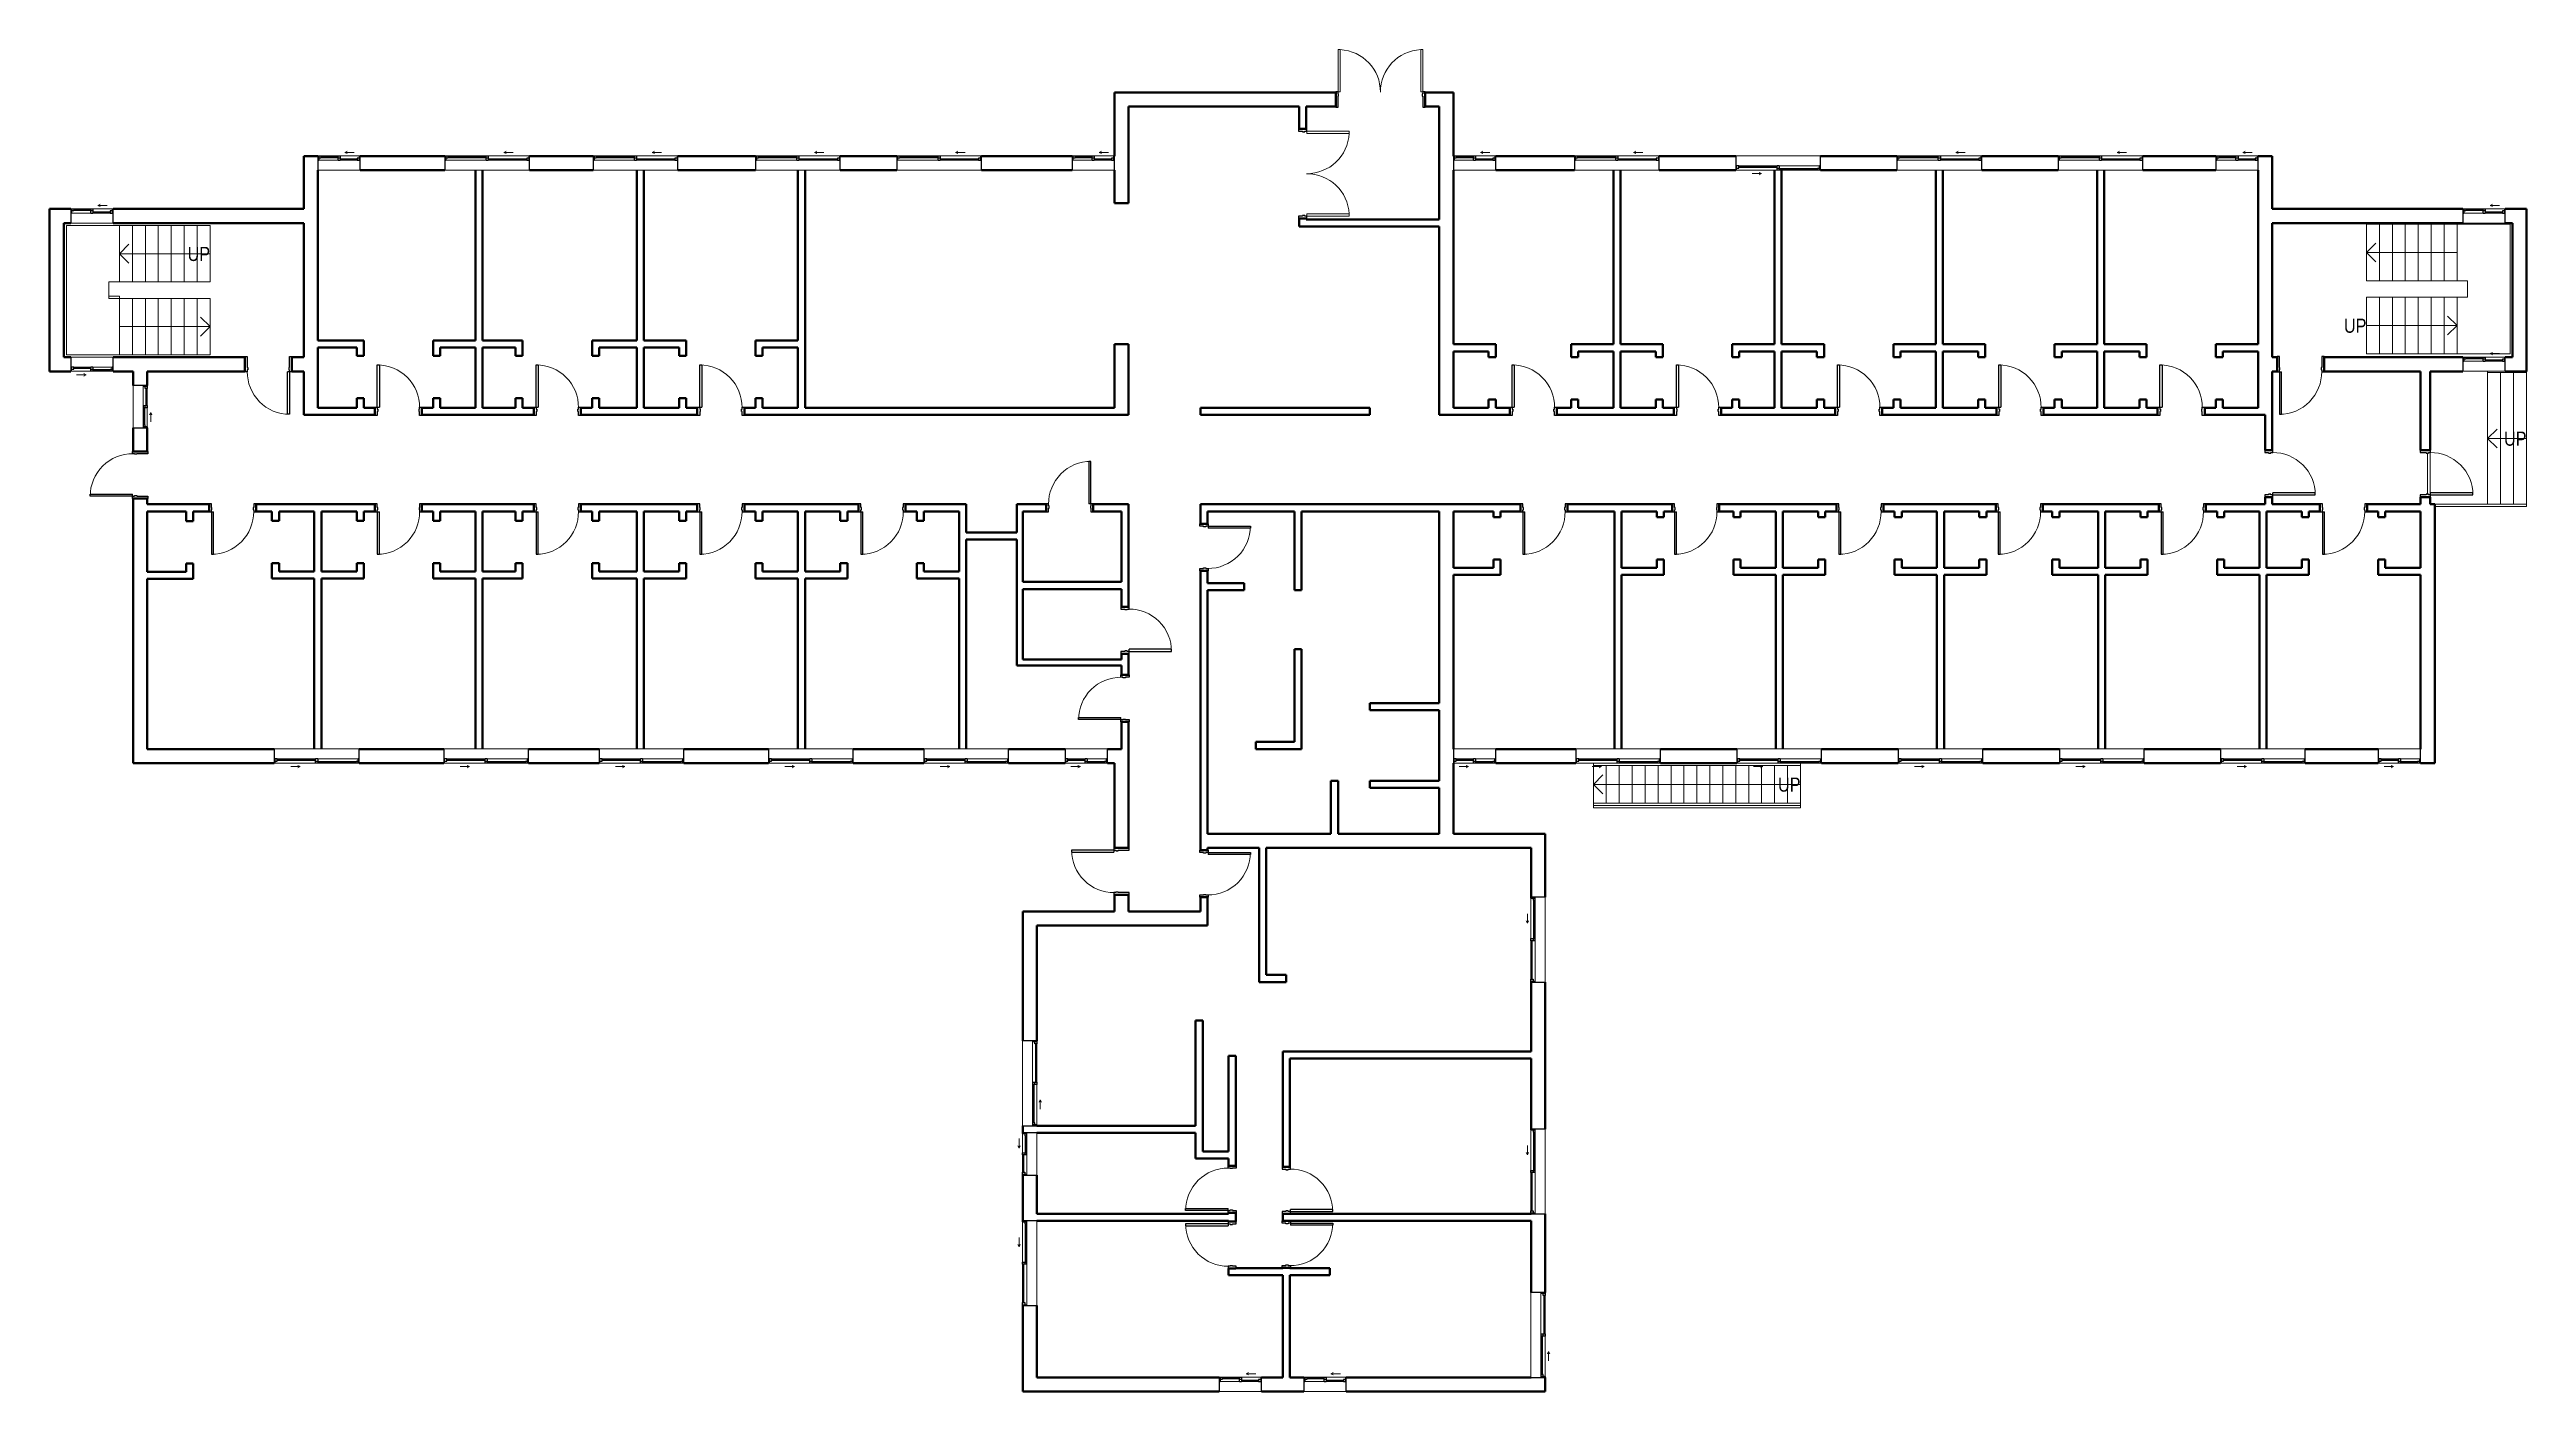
# Model space of a CAD drawing. Header units: inches. Extents: x -711 to 1394, y -1240 to -99.
import ezdxf

# ---------------------------------------------------------------- set-up
doc = ezdxf.new("R2010")
doc.units = ezdxf.units.IN
doc.header["$MEASUREMENT"] = 0
for name, color, linetype, lineweight in [('A-DOOR', 31, 'Continuous', 15), ('A-DOOR-FRAM', 31, 'Continuous', 25), ('A-FLOR-HRAL', 11, 'Continuous', 9), ('A-GLAZ', 151, 'Continuous', 15), ('A-WALL', 113, 'Continuous', 15), ('I-WALL', 2, 'Continuous', 15), ('S-STRS', 31, 'Continuous', 9), ('S-STRS-ANNO', 31, 'Continuous', 9), ('S-STRS-IDEN', 31, 'Continuous', 9)]:
    doc.layers.add(name, color=color, linetype=linetype, lineweight=lineweight)
doc.styles.add('Arial Narrow', font='ARIALN.TTF', dxfattribs={"height": 12})

msp = doc.modelspace()

# ---------------------------------------------------------------- texts
at = {"layer": 'S-STRS-IDEN', "char_height": 12, "width": 22.925, "attachment_point": 1, "line_spacing_factor": 0.974696, "style": 'Arial Narrow'}
for insert in [(-593.8, -267), (1238.8, -328), (1374.8, -424), (757.8, -718)]:
    msp.add_mtext('UP', dxfattribs=dict(at, insert=insert))

# ---------------------------------------------------------------- blocks, each defined once
blk = doc.blocks.new('Railing - Railing-5161019-LEVEL 1 Map Export')
at = {"layer": 'A-FLOR-HRAL'}
for p, q in [((600.9, -707.8), (600.9, -705.8)), ((776.9, -707.8), (600.9, -707.8)), ((776.9, -705.8), (776.9, -707.8))]:
    blk.add_line(p, q, dxfattribs=at)
blk = doc.blocks.new('Railing - Railing-5161023-LEVEL 1 Map Export')
at = {"layer": 'A-FLOR-HRAL'}
for p, q in [((600.9, -741.8), (600.9, -739.8)), ((776.9, -739.8), (600.9, -739.8)), ((776.9, -741.8), (600.9, -741.8)), ((776.9, -739.8), (776.9, -741.8))]:
    blk.add_line(p, q, dxfattribs=at)
blk = doc.blocks.new('Door-Single_CE_ - HM Door-2_ HM Frame-5162622-LEVEL 1 Map Export')
at = {"layer": 'A-DOOR'}
for p, q in [((18, 39.5), (16.25, 39.5)), ((16.25, 39.5), (16.25, 3.5)), ((18, 3.5), (18, 39.5)), ((16.25, 3.5), (18, 3.5))]:
    blk.add_line(p, q, dxfattribs=at)
at = {"layer": 'A-DOOR', "lineweight": 25}
for p, q in [((18, 39.5), (16.25, 39.5)), ((16.25, 39.5), (16.25, 3.5)), ((18, 3.5), (18, 39.5)), ((18, 3.5), (16.25, 3.5))]:
    blk.add_line(p, q, dxfattribs=at)
at = {"layer": 'A-DOOR', "lineweight": 9}
blk.add_arc((18, 3.5), 36, 90, 180.5, dxfattribs=at)
blk.add_arc((18, 3.5), 36, 90, 180.5, dxfattribs=at)
blk.add_arc((18, 3.5), 36, 90, 180.5, dxfattribs=at)
blk.add_arc((18, 3.5), 36, 90, 180.5, dxfattribs=at)
at = {"layer": 'A-DOOR-FRAM'}
for p, q in [((-18, 3.5), (-20, 3.5)), ((-20, 3.5), (-20, -3.5)), ((-18, 1.75), (-18, 3.5)), ((-17.5, 1.75), (-18, 1.75)), ((-17.5, -0.25), (-17.5, 1.75)), ((18, 1.75), (17.5, 1.75)), ((17.5, 1.75), (17.5, -0.25)), ((20, 3.5), (18, 3.5)), ((18, 3.5), (18, 1.75)), ((20, -3.5), (20, 3.5)), ((-20, -3.5), (-18, -3.5)), ((-18, -3.5), (-18, -0.25)), ((-18, -0.25), (-17.5, -0.25)), ((17.5, -0.25), (18, -0.25)), ((18, -0.25), (18, -3.5)), ((18, -3.5), (20, -3.5))]:
    blk.add_line(p, q, dxfattribs=at)
blk = doc.blocks.new('Door-Single_CE_ - HM Door-2_ HM Frame-5163379-LEVEL 1 Map Export')
at = {"layer": 'A-DOOR'}
for p, q in [((16.25, -39.5), (16.25, -3.5)), ((16.25, -3.5), (18, -3.5)), ((18, -3.5), (18, -39.5)), ((18, -39.5), (16.25, -39.5))]:
    blk.add_line(p, q, dxfattribs=at)
at = {"layer": 'A-DOOR', "lineweight": 25}
for p, q in [((16.25, -39.5), (16.25, -3.5)), ((18, -3.5), (16.25, -3.5)), ((18, -3.5), (18, -39.5)), ((18, -39.5), (16.25, -39.5))]:
    blk.add_line(p, q, dxfattribs=at)
at = {"layer": 'A-DOOR', "lineweight": 9}
blk.add_arc((18, -3.5), 36, 179.5, 270, dxfattribs=at)
blk.add_arc((18, -3.5), 36, 179.5, 270, dxfattribs=at)
blk.add_arc((18, -3.5), 36, 179.5, 270, dxfattribs=at)
blk.add_arc((18, -3.5), 36, 179.5, 270, dxfattribs=at)
at = {"layer": 'A-DOOR-FRAM'}
for p, q in [((-20, 3.5), (-18, 3.5)), ((-20, -3.5), (-20, 3.5)), ((-18, 3.5), (-18, 0.25)), ((-18, 0.25), (-17.5, 0.25)), ((-17.5, 0.25), (-17.5, -1.75)), ((17.5, 0.25), (18, 0.25)), ((17.5, -1.75), (17.5, 0.25)), ((18, 3.5), (20, 3.5)), ((18, 0.25), (18, 3.5)), ((20, 3.5), (20, -3.5)), ((-18, -3.5), (-20, -3.5)), ((-18, -1.75), (-18, -3.5)), ((-17.5, -1.75), (-18, -1.75)), ((18, -1.75), (17.5, -1.75)), ((18, -3.5), (18, -1.75)), ((20, -3.5), (18, -3.5))]:
    blk.add_line(p, q, dxfattribs=at)
blk = doc.blocks.new('Door-Double_CE_ - WD Door-2_ HM Frame-5164007-LEVEL 1 Map Export')
at = {"layer": 'A-DOOR'}
for p, q in [((-34.25, 39.5), (-36, 39.5)), ((-36, 39.5), (-36, 3.5)), ((-34.25, 3.5), (-34.25, 39.5)), ((36, 39.5), (34.25, 39.5)), ((34.25, 39.5), (34.25, 3.5)), ((36, 3.5), (36, 39.5)), ((-36, 3.5), (-34.25, 3.5)), ((34.25, 3.5), (36, 3.5))]:
    blk.add_line(p, q, dxfattribs=at)
at = {"layer": 'A-DOOR', "lineweight": 9}
for centre, start, end in [((-36, 3.5), 359.5, 87.20317), ((36, 3.5), 92.78611, 180.5)]:
    blk.add_arc(centre, 36, start, end, dxfattribs=at)
at = {"layer": 'A-DOOR-FRAM'}
for p, q in [((-36, 3.5), (-38, 3.5)), ((-38, 3.5), (-38, -3.5)), ((-36, 1.75), (-36, 3.5)), ((-35.5, 1.75), (-36, 1.75)), ((-35.5, -0.25), (-35.5, 1.75)), ((36, 1.75), (35.5, 1.75)), ((35.5, 1.75), (35.5, -0.25)), ((38, 3.5), (36, 3.5)), ((36, 3.5), (36, 1.75)), ((38, -3.5), (38, 3.5)), ((-38, -3.5), (-36, -3.5)), ((-36, -3.5), (-36, -0.25)), ((-36, -0.25), (-35.5, -0.25)), ((35.5, -0.25), (36, -0.25)), ((36, -0.25), (36, -3.5)), ((36, -3.5), (38, -3.5))]:
    blk.add_line(p, q, dxfattribs=at)
blk = doc.blocks.new('Door-Double_CE_ - WD Door-2_ HM Frame-5164052-LEVEL 1 Map Export')
at = {"layer": 'A-DOOR'}
for p, q in [((-34.25, 42.5), (-36, 42.5)), ((-36, 42.5), (-36, 6.5)), ((-34.25, 6.5), (-34.25, 42.5)), ((36, 42.5), (34.25, 42.5)), ((34.25, 42.5), (34.25, 6.5)), ((36, 6.5), (36, 42.5)), ((-36, 6.5), (-34.25, 6.5)), ((34.25, 6.5), (36, 6.5))]:
    blk.add_line(p, q, dxfattribs=at)
at = {"layer": 'A-DOOR', "lineweight": 9}
for centre, start, end in [((-36, 6.5), 359.5, 87.20317), ((36, 6.5), 92.78611, 180.5)]:
    blk.add_arc(centre, 36, start, end, dxfattribs=at)
at = {"layer": 'A-DOOR-FRAM'}
for p, q in [((-36, 6.5), (-38, 6.5)), ((-38, 6.5), (-38, -6.5)), ((-36, 4.75), (-36, 6.5)), ((-35.5, 4.75), (-36, 4.75)), ((-36, -6.5), (-36, 2.75)), ((-36, 2.75), (-35.5, 2.75)), ((-35.5, 2.75), (-35.5, 4.75)), ((36, 4.75), (35.5, 4.75)), ((35.5, 4.75), (35.5, 2.75)), ((35.5, 2.75), (36, 2.75)), ((38, 6.5), (36, 6.5)), ((36, 6.5), (36, 4.75)), ((36, 2.75), (36, -6.5)), ((38, -6.5), (38, 6.5)), ((-38, -6.5), (-36, -6.5)), ((36, -6.5), (38, -6.5))]:
    blk.add_line(p, q, dxfattribs=at)
blk = doc.blocks.new('Door-Single_CE_ - HM Door-2_ HM Frame-5164208-LEVEL 1 Map Export')
at = {"layer": 'A-DOOR'}
for p, q in [((16.25, -42.5), (16.25, -6.5)), ((16.25, -6.5), (18, -6.5)), ((18, -6.5), (18, -42.5)), ((18, -42.5), (16.25, -42.5))]:
    blk.add_line(p, q, dxfattribs=at)
at = {"layer": 'A-DOOR', "lineweight": 25}
for p, q in [((16.25, -42.5), (16.25, -6.5)), ((18, -6.5), (16.25, -6.5)), ((18, -6.5), (18, -42.5)), ((18, -42.5), (16.25, -42.5))]:
    blk.add_line(p, q, dxfattribs=at)
at = {"layer": 'A-DOOR', "lineweight": 9}
blk.add_arc((18, -6.5), 36, 179.5, 270, dxfattribs=at)
blk.add_arc((18, -6.5), 36, 179.5, 270, dxfattribs=at)
blk.add_arc((18, -6.5), 36, 179.5, 270, dxfattribs=at)
blk.add_arc((18, -6.5), 36, 179.5, 270, dxfattribs=at)
at = {"layer": 'A-DOOR-FRAM'}
for p, q in [((-20, 6.5), (-18, 6.5)), ((-20, -6.5), (-20, 6.5)), ((-18, 6.5), (-18, -2.75)), ((18, 6.5), (20, 6.5)), ((18, -2.75), (18, 6.5)), ((20, 6.5), (20, -6.5)), ((-18, -6.5), (-20, -6.5)), ((-18, -2.75), (-17.5, -2.75)), ((-18, -4.75), (-18, -6.5)), ((-17.5, -4.75), (-18, -4.75)), ((-17.5, -2.75), (-17.5, -4.75)), ((17.5, -2.75), (18, -2.75)), ((17.5, -4.75), (17.5, -2.75)), ((18, -4.75), (17.5, -4.75)), ((18, -6.5), (18, -4.75)), ((20, -6.5), (18, -6.5))]:
    blk.add_line(p, q, dxfattribs=at)
blk = doc.blocks.new('Door-Single_CE_ - HM Door-2_ HM Frame-5164562-LEVEL 1 Map Export')
at = {"layer": 'A-DOOR'}
for p, q in [((18, 42.5), (16.25, 42.5)), ((16.25, 42.5), (16.25, 6.5)), ((18, 6.5), (18, 42.5)), ((16.25, 6.5), (18, 6.5))]:
    blk.add_line(p, q, dxfattribs=at)
at = {"layer": 'A-DOOR', "lineweight": 25}
for p, q in [((18, 42.5), (16.25, 42.5)), ((16.25, 42.5), (16.25, 6.5)), ((18, 6.5), (18, 42.5)), ((18, 6.5), (16.25, 6.5))]:
    blk.add_line(p, q, dxfattribs=at)
at = {"layer": 'A-DOOR', "lineweight": 9}
blk.add_arc((18, 6.5), 36, 90, 180.5, dxfattribs=at)
blk.add_arc((18, 6.5), 36, 90, 180.5, dxfattribs=at)
blk.add_arc((18, 6.5), 36, 90, 180.5, dxfattribs=at)
blk.add_arc((18, 6.5), 36, 90, 180.5, dxfattribs=at)
at = {"layer": 'A-DOOR-FRAM'}
for p, q in [((-18, 6.5), (-20, 6.5)), ((-20, 6.5), (-20, -6.5)), ((-18, 4.75), (-18, 6.5)), ((-17.5, 4.75), (-18, 4.75)), ((-18, -6.5), (-18, 2.75)), ((-18, 2.75), (-17.5, 2.75)), ((-17.5, 2.75), (-17.5, 4.75)), ((18, 4.75), (17.5, 4.75)), ((17.5, 4.75), (17.5, 2.75)), ((17.5, 2.75), (18, 2.75)), ((20, 6.5), (18, 6.5)), ((18, 6.5), (18, 4.75)), ((18, 2.75), (18, -6.5)), ((20, -6.5), (20, 6.5)), ((-20, -6.5), (-18, -6.5)), ((18, -6.5), (20, -6.5))]:
    blk.add_line(p, q, dxfattribs=at)
blk = doc.blocks.new('Door-Single_CE_ - HM Door-2_ HM Frame-5164639-LEVEL 1 Map Export')
at = {"layer": 'A-DOOR', "lineweight": 25}
for p, q in [((18, 40.5), (16.25, 40.5)), ((16.25, 40.5), (16.25, 4.5)), ((18, 4.5), (18, 40.5)), ((18, 4.5), (16.25, 4.5))]:
    blk.add_line(p, q, dxfattribs=at)
at = {"layer": 'A-DOOR', "lineweight": 9}
blk.add_arc((18, 4.5), 36, 90, 180.5, dxfattribs=at)
blk.add_arc((18, 4.5), 36, 90, 180.5, dxfattribs=at)
at = {"layer": 'A-DOOR-FRAM'}
for p, q in [((-18, 4.5), (-20, 4.5)), ((-20, 4.5), (-20, -4.5)), ((-18, 2.75), (-18, 4.5)), ((-17.5, 2.75), (-18, 2.75)), ((-18, -4.5), (-18, 0.75)), ((-18, 0.75), (-17.5, 0.75)), ((-17.5, 0.75), (-17.5, 2.75)), ((18, 2.75), (17.5, 2.75)), ((17.5, 2.75), (17.5, 0.75)), ((17.5, 0.75), (18, 0.75)), ((20, 4.5), (18, 4.5)), ((18, 4.5), (18, 2.75)), ((18, 0.75), (18, -4.5)), ((20, -4.5), (20, 4.5)), ((-20, -4.5), (-18, -4.5)), ((18, -4.5), (20, -4.5))]:
    blk.add_line(p, q, dxfattribs=at)
blk = doc.blocks.new('Window-Sliding-Double - 72_ x 60_-5200978-LEVEL 1 Map Export')
at = {"layer": 'A-GLAZ', "lineweight": 25}
for p, q in [((-36, 5.85), (-36, -6.15)), ((-36, 5.85), (-33.5, 5.85)), ((-36, 2.35), (-35.25, 2.35)), ((-35.25, 5.85), (-35.25, 2.35)), ((-33.5, 4.1), (-35.25, 4.1)), ((-33.5, 5.85), (-33.5, 4.1)), ((-0.875, 2.35), (-0.875, 5.85)), ((-0.875, 5.85), (0.875, 5.85)), ((0.875, 4.1), (-0.875, 4.1)), ((-0.875, 2.35), (0.875, 2.35)), ((0.875, 5.85), (0.875, 2.35)), ((33.5, 4.1), (33.5, 2.35)), ((35.25, 4.1), (33.5, 4.1)), ((33.5, 2.35), (36, 2.35)), ((35.25, 5.85), (36, 5.85)), ((35.25, 5.85), (35.25, 2.35)), ((36, -6.15), (36, 5.85))]:
    blk.add_line(p, q, dxfattribs=at)
at = {"layer": 'A-GLAZ'}
for p, q in [((36, 5.85), (-36, 5.85)), ((14, 8.85), (16, 9.85)), ((14, 8.85), (16, 7.85)), ((14, 8.85), (22, 8.85)), ((-36, -6.15), (36, -6.15))]:
    blk.add_line(p, q, dxfattribs=at)
at = {"layer": 'A-GLAZ', "lineweight": 9}
for p, q in [((-35.25, 2.35), (-0.875, 2.35)), ((-33.5, 5.85), (-0.875, 5.85)), ((0.875, 5.85), (35.25, 5.85)), ((0.875, 2.35), (33.5, 2.35))]:
    blk.add_line(p, q, dxfattribs=at)
at = {"layer": 'A-GLAZ', "lineweight": 35}
for p, q in [((-33.5, 4.975), (-0.875, 4.975)), ((0.875, 3.225), (33.5, 3.225))]:
    blk.add_line(p, q, dxfattribs=at)
blk = doc.blocks.new('Window-Sliding-Double - 36_ x 36_-5202259-LEVEL 1 Map Export')
at = {"layer": 'A-GLAZ', "lineweight": 25}
for p, q in [((-18, 5.85), (-18, -6.15)), ((-18, 5.85), (-15.5, 5.85)), ((-18, 2.35), (-17.25, 2.35)), ((-17.25, 5.85), (-17.25, 2.35)), ((-15.5, 4.1), (-17.25, 4.1)), ((-15.5, 5.85), (-15.5, 4.1)), ((-0.875, 2.35), (-0.875, 5.85)), ((-0.875, 5.85), (0.875, 5.85)), ((0.875, 4.1), (-0.875, 4.1)), ((-0.875, 2.35), (0.875, 2.35)), ((0.875, 5.85), (0.875, 2.35)), ((15.5, 4.1), (15.5, 2.35)), ((17.25, 4.1), (15.5, 4.1)), ((15.5, 2.35), (18, 2.35)), ((17.25, 5.85), (18, 5.85)), ((17.25, 5.85), (17.25, 2.35)), ((18, -6.15), (18, 5.85))]:
    blk.add_line(p, q, dxfattribs=at)
at = {"layer": 'A-GLAZ'}
for p, q in [((18, 5.85), (-18, 5.85)), ((5, 8.85), (7, 9.85)), ((5, 8.85), (7, 7.85)), ((5, 8.85), (13, 8.85)), ((-18, -6.15), (18, -6.15))]:
    blk.add_line(p, q, dxfattribs=at)
at = {"layer": 'A-GLAZ', "lineweight": 9}
for p, q in [((-17.25, 2.35), (-0.875, 2.35)), ((-15.5, 5.85), (-0.875, 5.85)), ((0.875, 5.85), (17.25, 5.85)), ((0.875, 2.35), (15.5, 2.35))]:
    blk.add_line(p, q, dxfattribs=at)
at = {"layer": 'A-GLAZ', "lineweight": 35}
for p, q in [((-15.5, 4.975), (-0.875, 4.975)), ((0.875, 3.225), (15.5, 3.225))]:
    blk.add_line(p, q, dxfattribs=at)

# ---------------------------------------------------------------- linework, layer by layer
at = {"layer": 'A-WALL', "lineweight": 40}
for p, q in [((193.9, -135.8), (193.9, -189.8)), ((381.9, -135.8), (193.9, -135.8)), ((381.9, -147.8), (381.9, -135.8)), ((481.9, -135.8), (457.9, -135.8)), ((457.9, -135.8), (457.9, -147.8)), ((481.9, -189.8), (481.9, -135.8)), ((205.9, -229.8), (205.9, -147.8)), ((205.9, -147.8), (350.9, -147.8)), ((350.9, -147.8), (350.9, -166.8)), ((350.9, -166.8), (356.9, -166.8)), ((356.9, -147.8), (381.9, -147.8)), ((356.9, -166.8), (356.9, -147.8)), ((457.9, -147.8), (469.9, -147.8)), ((469.9, -147.8), (469.9, -243.8)), ((-483.1, -189.8), (-495.1, -189.8)), ((-495.1, -189.8), (-495.1, -234.8)), ((-483.1, -346.6), (-483.1, -201.8)), ((-375.1, -189.8), (-447.1, -189.8)), ((-447.1, -201.8), (-375.1, -201.8)), ((-349.1, -201.8), (-349.1, -346.6)), ((-343.1, -346.6), (-343.1, -201.8)), ((-249.1, -189.8), (-303.1, -189.8)), ((-303.1, -201.8), (-249.1, -201.8)), ((-212.1, -201.8), (-212.1, -346.6)), ((-206.1, -346.6), (-206.1, -201.8)), ((-111.1, -189.8), (-177.1, -189.8)), ((-177.1, -201.8), (-111.1, -201.8)), ((-75.1, -201.8), (-75.1, -346.6)), ((-69.1, -403.8), (-69.1, -201.8)), ((8.9, -189.8), (-39.1, -189.8)), ((-39.1, -201.8), (8.9, -201.8)), ((157.9, -189.8), (80.9, -189.8)), ((80.9, -201.8), (157.9, -201.8)), ((193.9, -201.8), (193.9, -229.8)), ((481.9, -349.8), (481.9, -201.8)), ((584.9, -189.8), (517.9, -189.8)), ((517.9, -201.8), (584.9, -201.8)), ((617.9, -201.8), (617.9, -349.8)), ((623.9, -349.8), (623.9, -201.8)), ((721.9, -189.8), (656.9, -189.8)), ((656.9, -201.8), (721.9, -201.8)), ((754.9, -201.8), (754.9, -349.8)), ((760.9, -349.8), (760.9, -201.8)), ((858.9, -189.8), (793.9, -189.8)), ((793.9, -201.8), (858.9, -201.8)), ((891.9, -201.8), (891.9, -349.8)), ((897.9, -349.8), (897.9, -201.8)), ((995.9, -189.8), (930.9, -189.8)), ((930.9, -201.8), (995.9, -201.8)), ((1028.9, -201.8), (1028.9, -349.8)), ((1034.9, -349.8), (1034.9, -201.8)), ((1129.9, -189.8), (1067.9, -189.8)), ((1067.9, -201.8), (1129.9, -201.8)), ((1177.9, -189.8), (1165.9, -189.8)), ((1165.9, -201.8), (1165.9, -349.8)), ((1177.9, -234.8), (1177.9, -189.8)), ((193.9, -229.8), (205.9, -229.8)), ((-693.1, -234.8), (-711.1, -234.8)), ((-711.1, -234.8), (-711.1, -372.8)), ((-699.1, -360.8), (-699.1, -246.8)), ((-699.1, -246.8), (-693.1, -246.8)), ((-495.1, -234.8), (-657.1, -234.8)), ((-657.1, -246.8), (-495.1, -246.8)), ((-495.1, -246.8), (-495.1, -360.8)), ((350.9, -242.8), (350.9, -249.8)), ((356.9, -242.8), (350.9, -242.8)), ((350.9, -249.8), (469.9, -249.8)), ((356.9, -243.8), (356.9, -242.8)), ((469.9, -243.8), (356.9, -243.8)), ((469.9, -249.8), (469.9, -409.8)), ((1339.9, -234.8), (1177.9, -234.8)), ((1177.9, -246.8), (1339.9, -246.8)), ((1177.9, -360.8), (1177.9, -246.8)), ((1393.9, -234.8), (1375.9, -234.8)), ((1375.9, -246.8), (1381.9, -246.8)), ((1381.9, -246.8), (1381.9, -360.8)), ((1393.9, -372.8), (1393.9, -234.8)), ((-444.1, -346.6), (-483.1, -346.6)), ((-483.1, -403.8), (-483.1, -352.6)), ((-483.1, -352.6), (-450.1, -352.6)), ((-450.1, -352.6), (-450.1, -359.6)), ((-444.1, -359.6), (-444.1, -346.6)), ((-349.1, -346.6), (-385.1, -346.6)), ((-385.1, -346.6), (-385.1, -359.6)), ((-379.1, -352.6), (-349.1, -352.6)), ((-379.1, -359.6), (-379.1, -352.6)), ((-349.1, -352.6), (-349.1, -403.8)), ((-309.1, -346.6), (-343.1, -346.6)), ((-343.1, -403.8), (-343.1, -352.6)), ((-343.1, -352.6), (-315.1, -352.6)), ((-315.1, -352.6), (-315.1, -359.6)), ((-309.1, -359.6), (-309.1, -346.6)), ((-212.1, -346.6), (-250.1, -346.6)), ((-250.1, -346.6), (-250.1, -359.6)), ((-244.1, -352.6), (-212.1, -352.6)), ((-244.1, -359.6), (-244.1, -352.6)), ((-212.1, -352.6), (-212.1, -403.8)), ((-170.1, -346.6), (-206.1, -346.6)), ((-206.1, -352.6), (-176.1, -352.6)), ((-206.1, -403.8), (-206.1, -352.6)), ((-176.1, -352.6), (-176.1, -359.6)), ((-170.1, -359.6), (-170.1, -346.6)), ((-75.1, -346.6), (-111.1, -346.6)), ((-111.1, -346.6), (-111.1, -359.6)), ((-105.1, -352.6), (-75.1, -352.6)), ((-105.1, -359.6), (-105.1, -352.6)), ((-75.1, -352.6), (-75.1, -403.8)), ((193.9, -349.8), (193.9, -403.8)), ((205.9, -349.8), (193.9, -349.8)), ((205.9, -409.8), (205.9, -349.8)), ((517.9, -349.8), (481.9, -349.8)), ((481.9, -403.8), (481.9, -355.8)), ((481.9, -355.8), (511.9, -355.8)), ((511.9, -355.8), (511.9, -360.8)), ((517.9, -360.8), (517.9, -349.8)), ((617.9, -349.8), (581.9, -349.8)), ((581.9, -349.8), (581.9, -360.8)), ((587.9, -355.8), (617.9, -355.8)), ((587.9, -360.8), (587.9, -355.8)), ((617.9, -355.8), (617.9, -403.8)), ((659.9, -349.8), (623.9, -349.8)), ((623.9, -403.8), (623.9, -355.8)), ((623.9, -355.8), (653.9, -355.8)), ((653.9, -355.8), (653.9, -360.8)), ((659.9, -360.8), (659.9, -349.8)), ((754.9, -349.8), (718.9, -349.8)), ((718.9, -349.8), (718.9, -360.8)), ((724.9, -355.8), (754.9, -355.8)), ((724.9, -360.8), (724.9, -355.8)), ((754.9, -355.8), (754.9, -403.8)), ((796.9, -349.8), (760.9, -349.8)), ((760.9, -403.8), (760.9, -355.8)), ((760.9, -355.8), (790.9, -355.8)), ((790.9, -355.8), (790.9, -360.8)), ((796.9, -360.8), (796.9, -349.8)), ((891.9, -349.8), (855.9, -349.8)), ((855.9, -349.8), (855.9, -360.8)), ((861.9, -355.8), (891.9, -355.8)), ((861.9, -360.8), (861.9, -355.8)), ((891.9, -355.8), (891.9, -403.8)), ((933.9, -349.8), (897.9, -349.8)), ((897.9, -403.8), (897.9, -355.8)), ((897.9, -355.8), (927.9, -355.8)), ((927.9, -355.8), (927.9, -360.8)), ((933.9, -360.8), (933.9, -349.8)), ((1028.9, -349.8), (992.9, -349.8)), ((992.9, -349.8), (992.9, -360.8)), ((998.9, -355.8), (1028.9, -355.8)), ((998.9, -360.8), (998.9, -355.8)), ((1028.9, -355.8), (1028.9, -403.8)), ((1070.9, -349.8), (1034.9, -349.8)), ((1034.9, -403.8), (1034.9, -355.8)), ((1034.9, -355.8), (1064.9, -355.8)), ((1064.9, -355.8), (1064.9, -360.8)), ((1070.9, -360.8), (1070.9, -349.8)), ((1165.9, -349.8), (1129.9, -349.8)), ((1129.9, -349.8), (1129.9, -360.8)), ((1135.9, -355.8), (1165.9, -355.8)), ((1135.9, -360.8), (1135.9, -355.8)), ((1165.9, -355.8), (1165.9, -403.8)), ((-711.1, -372.8), (-693.1, -372.8)), ((-693.1, -360.8), (-699.1, -360.8)), ((-545.1, -360.8), (-657.1, -360.8)), ((-657.1, -372.8), (-640.1, -372.8)), ((-640.1, -372.8), (-640.1, -384.8)), ((-628.1, -384.8), (-628.1, -372.8)), ((-628.1, -372.8), (-545.1, -372.8)), ((-545.1, -372.8), (-545.1, -360.8)), ((-495.1, -360.8), (-505.1, -360.8)), ((-505.1, -360.8), (-505.1, -372.8)), ((-505.1, -372.8), (-495.1, -372.8)), ((-495.1, -372.8), (-495.1, -409.8)), ((-450.1, -359.6), (-444.1, -359.6)), ((-385.1, -359.6), (-379.1, -359.6)), ((-315.1, -359.6), (-309.1, -359.6)), ((-250.1, -359.6), (-244.1, -359.6)), ((-176.1, -359.6), (-170.1, -359.6)), ((-111.1, -359.6), (-105.1, -359.6)), ((511.9, -360.8), (517.9, -360.8)), ((581.9, -360.8), (587.9, -360.8)), ((653.9, -360.8), (659.9, -360.8)), ((718.9, -360.8), (724.9, -360.8)), ((790.9, -360.8), (796.9, -360.8)), ((855.9, -360.8), (861.9, -360.8)), ((927.9, -360.8), (933.9, -360.8)), ((992.9, -360.8), (998.9, -360.8)), ((1064.9, -360.8), (1070.9, -360.8)), ((1129.9, -360.8), (1135.9, -360.8)), ((1181.9, -360.8), (1177.9, -360.8)), ((1177.9, -439.8), (1177.9, -372.8)), ((1177.9, -372.8), (1181.9, -372.8)), ((1181.9, -372.8), (1181.9, -360.8)), ((1339.9, -360.8), (1221.9, -360.8)), ((1221.9, -360.8), (1221.9, -372.8)), ((1221.9, -372.8), (1303.9, -372.8)), ((1303.9, -372.8), (1303.9, -439.8)), ((1311.9, -372.8), (1339.9, -372.8)), ((1311.9, -439.8), (1311.9, -372.8)), ((1381.9, -360.8), (1375.9, -360.8)), ((1375.9, -372.8), (1393.9, -372.8)), ((-444.1, -395.6), (-450.1, -395.6)), ((-450.1, -395.6), (-450.1, -403.8)), ((-444.1, -403.8), (-444.1, -395.6)), ((-379.1, -395.6), (-385.1, -395.6)), ((-385.1, -395.6), (-385.1, -403.8)), ((-379.1, -403.8), (-379.1, -395.6)), ((-309.1, -395.6), (-315.1, -395.6)), ((-315.1, -395.6), (-315.1, -403.8)), ((-309.1, -403.8), (-309.1, -395.6)), ((-244.1, -395.6), (-250.1, -395.6)), ((-250.1, -395.6), (-250.1, -403.8)), ((-244.1, -403.8), (-244.1, -395.6)), ((-170.1, -395.6), (-176.1, -395.6)), ((-176.1, -395.6), (-176.1, -403.8)), ((-170.1, -403.8), (-170.1, -395.6)), ((-105.1, -395.6), (-111.1, -395.6)), ((-111.1, -395.6), (-111.1, -403.8)), ((-105.1, -403.8), (-105.1, -395.6)), ((517.9, -396.8), (511.9, -396.8)), ((511.9, -396.8), (511.9, -403.8)), ((517.9, -403.8), (517.9, -396.8)), ((587.9, -396.8), (581.9, -396.8)), ((581.9, -396.8), (581.9, -403.8)), ((587.9, -403.8), (587.9, -396.8)), ((659.9, -396.8), (653.9, -396.8)), ((653.9, -396.8), (653.9, -403.8)), ((659.9, -403.8), (659.9, -396.8)), ((724.9, -396.8), (718.9, -396.8)), ((718.9, -396.8), (718.9, -403.8)), ((724.9, -403.8), (724.9, -396.8)), ((796.9, -396.8), (790.9, -396.8)), ((790.9, -396.8), (790.9, -403.8)), ((796.9, -403.8), (796.9, -396.8)), ((861.9, -396.8), (855.9, -396.8)), ((855.9, -396.8), (855.9, -403.8)), ((861.9, -403.8), (861.9, -396.8)), ((933.9, -396.8), (927.9, -396.8)), ((927.9, -396.8), (927.9, -403.8)), ((933.9, -403.8), (933.9, -396.8)), ((998.9, -396.8), (992.9, -396.8)), ((992.9, -396.8), (992.9, -403.8)), ((998.9, -403.8), (998.9, -396.8)), ((1070.9, -396.8), (1064.9, -396.8)), ((1064.9, -396.8), (1064.9, -403.8)), ((1070.9, -403.8), (1070.9, -396.8)), ((1135.9, -396.8), (1129.9, -396.8)), ((1129.9, -396.8), (1129.9, -403.8)), ((1135.9, -403.8), (1135.9, -396.8)), ((-640.1, -420.8), (-640.1, -440.8)), ((-628.1, -440.8), (-628.1, -420.8)), ((-495.1, -409.8), (-434.6, -409.8)), ((-450.1, -403.8), (-483.1, -403.8)), ((-434.6, -403.8), (-444.1, -403.8)), ((-434.6, -409.8), (-434.6, -403.8)), ((-385.1, -403.8), (-394.6, -403.8)), ((-394.6, -403.8), (-394.6, -409.8)), ((-394.6, -409.8), (-299.6, -409.8)), ((-349.1, -403.8), (-379.1, -403.8)), ((-315.1, -403.8), (-343.1, -403.8)), ((-299.6, -403.8), (-309.1, -403.8)), ((-299.6, -409.8), (-299.6, -403.8)), ((-250.1, -403.8), (-259.6, -403.8)), ((-259.6, -403.8), (-259.6, -409.8)), ((-259.6, -409.8), (-160.6, -409.8)), ((-212.1, -403.8), (-244.1, -403.8)), ((-176.1, -403.8), (-206.1, -403.8)), ((-160.6, -403.8), (-170.1, -403.8)), ((-160.6, -409.8), (-160.6, -403.8)), ((-111.1, -403.8), (-120.6, -403.8)), ((-120.6, -403.8), (-120.6, -409.8)), ((-120.6, -409.8), (205.9, -409.8)), ((-75.1, -403.8), (-105.1, -403.8)), ((193.9, -403.8), (-69.1, -403.8)), ((410.9, -403.8), (266.9, -403.8)), ((266.9, -403.8), (266.9, -409.8)), ((266.9, -409.8), (410.9, -409.8)), ((410.9, -409.8), (410.9, -403.8)), ((469.9, -409.8), (529.9, -409.8)), ((511.9, -403.8), (481.9, -403.8)), ((529.9, -403.8), (517.9, -403.8)), ((529.9, -409.8), (529.9, -403.8)), ((581.9, -403.8), (569.9, -403.8)), ((569.9, -403.8), (569.9, -409.8)), ((569.9, -409.8), (669.4, -409.8)), ((617.9, -403.8), (587.9, -403.8)), ((653.9, -403.8), (623.9, -403.8)), ((669.4, -403.8), (659.9, -403.8)), ((669.4, -409.8), (669.4, -403.8)), ((718.9, -403.8), (709.4, -403.8)), ((709.4, -403.8), (709.4, -409.8)), ((709.4, -409.8), (806.4, -409.8)), ((754.9, -403.8), (724.9, -403.8)), ((790.9, -403.8), (760.9, -403.8)), ((806.4, -403.8), (796.9, -403.8)), ((806.4, -409.8), (806.4, -403.8)), ((855.9, -403.8), (846.4, -403.8)), ((846.4, -403.8), (846.4, -409.8)), ((846.4, -409.8), (943.4, -409.8)), ((891.9, -403.8), (861.9, -403.8)), ((927.9, -403.8), (897.9, -403.8)), ((943.4, -403.8), (933.9, -403.8)), ((943.4, -409.8), (943.4, -403.8)), ((992.9, -403.8), (983.4, -403.8)), ((983.4, -403.8), (983.4, -409.8)), ((983.4, -409.8), (1080.4, -409.8)), ((1028.9, -403.8), (998.9, -403.8)), ((1064.9, -403.8), (1034.9, -403.8)), ((1080.4, -403.8), (1070.9, -403.8)), ((1080.4, -409.8), (1080.4, -403.8)), ((1129.9, -403.8), (1120.4, -403.8)), ((1120.4, -403.8), (1120.4, -409.8)), ((1120.4, -409.8), (1171.9, -409.8)), ((1165.9, -403.8), (1135.9, -403.8)), ((1171.9, -409.8), (1171.9, -439.8)), ((-640.1, -440.8), (-628.1, -440.8)), ((1171.9, -439.8), (1177.9, -439.8)), ((1303.9, -439.8), (1311.9, -439.8)), ((-628.1, -480.8), (-640.1, -480.8)), ((-640.1, -480.8), (-640.1, -705.8)), ((-628.1, -485.8), (-628.1, -480.8)), ((1171.9, -479.8), (1171.9, -485.8)), ((1177.9, -479.8), (1171.9, -479.8)), ((1177.9, -485.8), (1177.9, -479.8)), ((1311.9, -479.8), (1303.9, -479.8)), ((1303.9, -479.8), (1303.9, -485.8)), ((1311.9, -485.8), (1311.9, -479.8)), ((-575.6, -485.8), (-628.1, -485.8)), ((-628.1, -543.2), (-628.1, -491.8)), ((-628.1, -491.8), (-595.1, -491.8)), ((-595.1, -491.8), (-595.1, -500.2)), ((-595.1, -500.2), (-589.1, -500.2)), ((-589.1, -491.8), (-575.6, -491.8)), ((-589.1, -500.2), (-589.1, -491.8)), ((-575.6, -491.8), (-575.6, -485.8)), ((-434.6, -485.8), (-535.6, -485.8)), ((-535.6, -485.8), (-535.6, -491.8)), ((-535.6, -491.8), (-522.1, -491.8)), ((-522.1, -491.8), (-522.1, -499.9)), ((-522.1, -499.9), (-516.1, -499.9)), ((-516.1, -491.8), (-486.1, -491.8)), ((-516.1, -499.9), (-516.1, -491.8)), ((-486.1, -491.8), (-486.1, -542.9)), ((-480.1, -491.8), (-450.1, -491.8)), ((-480.1, -542.9), (-480.1, -491.8)), ((-450.1, -491.8), (-450.1, -499.9)), ((-450.1, -499.9), (-444.1, -499.9)), ((-444.1, -491.8), (-434.6, -491.8)), ((-444.1, -499.9), (-444.1, -491.8)), ((-434.6, -491.8), (-434.6, -485.8)), ((-299.6, -485.8), (-394.6, -485.8)), ((-394.6, -485.8), (-394.6, -491.8)), ((-394.6, -491.8), (-385.1, -491.8)), ((-385.1, -491.8), (-385.1, -499.9)), ((-385.1, -499.9), (-379.1, -499.9)), ((-379.1, -491.8), (-349.1, -491.8)), ((-379.1, -499.9), (-379.1, -491.8)), ((-349.1, -491.8), (-349.1, -542.9)), ((-343.1, -491.8), (-315.1, -491.8)), ((-343.1, -542.9), (-343.1, -491.8)), ((-315.1, -491.8), (-315.1, -499.9)), ((-315.1, -499.9), (-309.1, -499.9)), ((-309.1, -491.8), (-299.6, -491.8)), ((-309.1, -499.9), (-309.1, -491.8)), ((-299.6, -491.8), (-299.6, -485.8)), ((-160.6, -485.8), (-259.6, -485.8)), ((-259.6, -485.8), (-259.6, -491.8)), ((-259.6, -491.8), (-250.1, -491.8)), ((-250.1, -491.8), (-250.1, -499.9)), ((-250.1, -499.9), (-244.1, -499.9)), ((-244.1, -491.8), (-212.1, -491.8)), ((-244.1, -499.9), (-244.1, -491.8)), ((-212.1, -491.8), (-212.1, -542.9)), ((-206.1, -491.8), (-176.1, -491.8)), ((-206.1, -542.9), (-206.1, -491.8)), ((-176.1, -491.8), (-176.1, -499.9)), ((-176.1, -499.9), (-170.1, -499.9)), ((-170.1, -491.8), (-160.6, -491.8)), ((-170.1, -499.9), (-170.1, -491.8)), ((-160.6, -491.8), (-160.6, -485.8)), ((-23.6, -485.8), (-120.6, -485.8)), ((-120.6, -485.8), (-120.6, -491.8)), ((-120.6, -491.8), (-111.1, -491.8)), ((-111.1, -491.8), (-111.1, -499.9)), ((-111.1, -499.9), (-105.1, -499.9)), ((-105.1, -491.8), (-75.1, -491.8)), ((-105.1, -499.9), (-105.1, -491.8)), ((-75.1, -491.8), (-75.1, -542.9)), ((-69.1, -491.8), (-39.1, -491.8)), ((-69.1, -542.9), (-69.1, -491.8)), ((-39.1, -491.8), (-39.1, -499.9)), ((-39.1, -499.9), (-33.1, -499.9)), ((-33.1, -491.8), (-23.6, -491.8)), ((-33.1, -499.9), (-33.1, -491.8)), ((-23.6, -491.8), (-23.6, -485.8)), ((67.9, -485.8), (16.4, -485.8)), ((16.4, -485.8), (16.4, -491.8)), ((16.4, -491.8), (25.9, -491.8)), ((25.9, -491.8), (25.9, -499.9)), ((25.9, -499.9), (31.9, -499.9)), ((31.9, -491.8), (61.9, -491.8)), ((31.9, -499.9), (31.9, -491.8)), ((61.9, -491.8), (61.9, -542.9)), ((67.9, -509.8), (67.9, -485.8)), ((135.9, -485.8), (110.9, -485.8)), ((110.9, -485.8), (110.9, -491.8)), ((115.9, -491.8), (135.9, -491.8)), ((135.9, -491.8), (135.9, -485.8)), ((205.9, -485.8), (175.9, -485.8)), ((175.9, -485.8), (175.9, -491.8)), ((175.9, -491.8), (199.9, -491.8)), ((199.9, -491.8), (199.9, -551.8)), ((205.9, -572.8), (205.9, -485.8)), ((538.9, -485.8), (266.9, -485.8)), ((266.9, -485.8), (266.9, -502.3)), ((266.9, -502.3), (272.9, -502.3)), ((272.9, -491.8), (346.9, -491.8)), ((272.9, -502.3), (272.9, -491.8)), ((346.9, -491.8), (346.9, -558.8)), ((352.9, -491.8), (469.9, -491.8)), ((352.9, -558.8), (352.9, -491.8)), ((469.9, -491.8), (469.9, -654.8)), ((481.9, -539.8), (481.9, -491.8)), ((481.9, -491.8), (515.9, -491.8)), ((515.9, -491.8), (515.9, -496.8)), ((515.9, -496.8), (521.9, -496.8)), ((521.9, -491.8), (538.9, -491.8)), ((521.9, -496.8), (521.9, -491.8)), ((538.9, -491.8), (538.9, -485.8)), ((667.9, -485.8), (578.9, -485.8)), ((578.9, -485.8), (578.9, -491.8)), ((578.9, -491.8), (618.9, -491.8)), ((618.9, -491.8), (618.9, -693.8)), ((624.9, -491.8), (654.9, -491.8)), ((624.9, -539.8), (624.9, -491.8)), ((654.9, -491.8), (654.9, -496.8)), ((654.9, -496.8), (660.9, -496.8)), ((660.9, -491.8), (667.9, -491.8)), ((660.9, -496.8), (660.9, -491.8)), ((667.9, -491.8), (667.9, -485.8)), ((807.4, -485.8), (707.9, -485.8)), ((707.9, -485.8), (707.9, -491.8)), ((707.9, -491.8), (719.9, -491.8)), ((719.9, -491.8), (719.9, -496.8)), ((719.9, -496.8), (725.9, -496.8)), ((725.9, -491.8), (755.9, -491.8)), ((725.9, -496.8), (725.9, -491.8)), ((755.9, -491.8), (755.9, -539.8)), ((761.9, -491.8), (791.9, -491.8)), ((761.9, -539.8), (761.9, -491.8)), ((791.9, -491.8), (791.9, -496.8)), ((791.9, -496.8), (797.9, -496.8)), ((797.9, -491.8), (807.4, -491.8)), ((797.9, -496.8), (797.9, -491.8)), ((807.4, -491.8), (807.4, -485.8)), ((942.9, -485.8), (847.4, -485.8)), ((847.4, -485.8), (847.4, -491.8)), ((847.4, -491.8), (856.9, -491.8)), ((856.9, -491.8), (856.9, -496.8)), ((856.9, -496.8), (862.9, -496.8)), ((862.9, -491.8), (892.9, -491.8)), ((862.9, -496.8), (862.9, -491.8)), ((892.9, -491.8), (892.9, -539.8)), ((898.9, -491.8), (928.9, -491.8)), ((898.9, -539.8), (898.9, -491.8)), ((928.9, -491.8), (928.9, -496.8)), ((928.9, -496.8), (934.9, -496.8)), ((934.9, -491.8), (942.9, -491.8)), ((934.9, -496.8), (934.9, -491.8)), ((942.9, -491.8), (942.9, -485.8)), ((1081.4, -485.8), (982.9, -485.8)), ((982.9, -485.8), (982.9, -491.8)), ((982.9, -491.8), (990.9, -491.8)), ((990.9, -491.8), (990.9, -496.8)), ((990.9, -496.8), (996.9, -496.8)), ((996.9, -491.8), (1029.9, -491.8)), ((996.9, -496.8), (996.9, -491.8)), ((1029.9, -491.8), (1029.9, -539.8)), ((1035.9, -491.8), (1065.9, -491.8)), ((1035.9, -539.8), (1035.9, -491.8)), ((1065.9, -491.8), (1065.9, -496.8)), ((1065.9, -496.8), (1071.9, -496.8)), ((1071.9, -491.8), (1081.4, -491.8)), ((1071.9, -496.8), (1071.9, -491.8)), ((1081.4, -491.8), (1081.4, -485.8)), ((1171.9, -485.8), (1121.4, -485.8)), ((1121.4, -485.8), (1121.4, -491.8)), ((1121.4, -491.8), (1130.9, -491.8)), ((1130.9, -491.8), (1130.9, -496.8)), ((1130.9, -496.8), (1136.9, -496.8)), ((1136.9, -491.8), (1166.9, -491.8)), ((1136.9, -496.8), (1136.9, -491.8)), ((1166.9, -491.8), (1166.9, -539.8)), ((1172.9, -491.8), (1202.9, -491.8)), ((1172.9, -539.8), (1172.9, -491.8)), ((1218.4, -485.8), (1177.9, -485.8)), ((1202.9, -491.8), (1202.9, -496.8)), ((1202.9, -496.8), (1208.9, -496.8)), ((1208.9, -491.8), (1218.4, -491.8)), ((1208.9, -496.8), (1208.9, -491.8)), ((1218.4, -491.8), (1218.4, -485.8)), ((1303.9, -485.8), (1258.4, -485.8)), ((1258.4, -485.8), (1258.4, -491.8)), ((1258.4, -491.8), (1267.9, -491.8)), ((1267.9, -491.8), (1267.9, -496.8)), ((1267.9, -496.8), (1273.9, -496.8)), ((1273.9, -491.8), (1303.9, -491.8)), ((1273.9, -496.8), (1273.9, -491.8)), ((1303.9, -491.8), (1303.9, -539.8)), ((1315.9, -485.8), (1311.9, -485.8)), ((1315.9, -705.8), (1315.9, -485.8)), ((110.9, -509.8), (67.9, -509.8)), ((67.9, -693.8), (67.9, -515.8)), ((67.9, -515.8), (110.9, -515.8)), ((-595.1, -543.2), (-628.1, -543.2)), ((-595.1, -536.2), (-595.1, -543.2)), ((-589.1, -536.2), (-595.1, -536.2)), ((-589.1, -549.2), (-589.1, -536.2)), ((-522.1, -535.9), (-522.1, -548.9)), ((-516.1, -535.9), (-522.1, -535.9)), ((-516.1, -542.9), (-516.1, -535.9)), ((-486.1, -542.9), (-516.1, -542.9)), ((-450.1, -542.9), (-480.1, -542.9)), ((-450.1, -535.9), (-450.1, -542.9)), ((-444.1, -535.9), (-450.1, -535.9)), ((-444.1, -548.9), (-444.1, -535.9)), ((-385.1, -535.9), (-385.1, -548.9)), ((-379.1, -535.9), (-385.1, -535.9)), ((-379.1, -542.9), (-379.1, -535.9)), ((-349.1, -542.9), (-379.1, -542.9)), ((-315.1, -542.9), (-343.1, -542.9)), ((-315.1, -535.9), (-315.1, -542.9)), ((-309.1, -535.9), (-315.1, -535.9)), ((-309.1, -548.9), (-309.1, -535.9)), ((-250.1, -535.9), (-250.1, -548.9)), ((-244.1, -535.9), (-250.1, -535.9)), ((-244.1, -542.9), (-244.1, -535.9)), ((-212.1, -542.9), (-244.1, -542.9)), ((-176.1, -542.9), (-206.1, -542.9)), ((-176.1, -535.9), (-176.1, -542.9)), ((-170.1, -535.9), (-176.1, -535.9)), ((-170.1, -548.9), (-170.1, -535.9)), ((-111.1, -535.9), (-111.1, -548.9)), ((-105.1, -535.9), (-111.1, -535.9)), ((-105.1, -542.9), (-105.1, -535.9)), ((-75.1, -542.9), (-105.1, -542.9)), ((-39.1, -542.9), (-69.1, -542.9)), ((-39.1, -535.9), (-39.1, -542.9)), ((-33.1, -535.9), (-39.1, -535.9)), ((-33.1, -548.9), (-33.1, -535.9)), ((25.9, -535.9), (25.9, -548.9)), ((31.9, -535.9), (25.9, -535.9)), ((31.9, -542.9), (31.9, -535.9)), ((61.9, -542.9), (31.9, -542.9)), ((266.9, -542.3), (266.9, -779.8)), ((272.9, -542.3), (266.9, -542.3)), ((272.9, -552.8), (272.9, -542.3)), ((515.9, -539.8), (481.9, -539.8)), ((481.9, -693.8), (481.9, -545.8)), ((481.9, -545.8), (521.9, -545.8)), ((515.9, -532.8), (515.9, -539.8)), ((521.9, -532.8), (515.9, -532.8)), ((521.9, -545.8), (521.9, -532.8)), ((654.9, -539.8), (624.9, -539.8)), ((624.9, -693.8), (624.9, -545.8)), ((624.9, -545.8), (660.9, -545.8)), ((654.9, -532.8), (654.9, -539.8)), ((660.9, -532.8), (654.9, -532.8)), ((660.9, -545.8), (660.9, -532.8)), ((719.9, -532.8), (719.9, -545.8)), ((725.9, -532.8), (719.9, -532.8)), ((719.9, -545.8), (755.9, -545.8)), ((725.9, -539.8), (725.9, -532.8)), ((755.9, -539.8), (725.9, -539.8)), ((755.9, -545.8), (755.9, -693.8)), ((791.9, -539.8), (761.9, -539.8)), ((761.9, -693.8), (761.9, -545.8)), ((761.9, -545.8), (797.9, -545.8)), ((791.9, -532.8), (791.9, -539.8)), ((797.9, -532.8), (791.9, -532.8)), ((797.9, -545.8), (797.9, -532.8)), ((856.9, -532.8), (856.9, -545.8)), ((862.9, -532.8), (856.9, -532.8)), ((856.9, -545.8), (892.9, -545.8)), ((862.9, -539.8), (862.9, -532.8)), ((892.9, -539.8), (862.9, -539.8)), ((892.9, -545.8), (892.9, -693.8)), ((928.9, -539.8), (898.9, -539.8)), ((898.9, -693.8), (898.9, -545.8)), ((898.9, -545.8), (934.9, -545.8)), ((928.9, -532.8), (928.9, -539.8)), ((934.9, -532.8), (928.9, -532.8)), ((934.9, -545.8), (934.9, -532.8)), ((990.9, -532.8), (990.9, -545.8)), ((996.9, -532.8), (990.9, -532.8)), ((990.9, -545.8), (1029.9, -545.8)), ((996.9, -539.8), (996.9, -532.8)), ((1029.9, -539.8), (996.9, -539.8)), ((1029.9, -545.8), (1029.9, -693.8)), ((1065.9, -539.8), (1035.9, -539.8)), ((1035.9, -693.8), (1035.9, -545.8)), ((1035.9, -545.8), (1071.9, -545.8)), ((1065.9, -532.8), (1065.9, -539.8)), ((1071.9, -532.8), (1065.9, -532.8)), ((1071.9, -545.8), (1071.9, -532.8)), ((1130.9, -532.8), (1130.9, -545.8)), ((1136.9, -532.8), (1130.9, -532.8)), ((1130.9, -545.8), (1166.9, -545.8)), ((1136.9, -539.8), (1136.9, -532.8)), ((1166.9, -539.8), (1136.9, -539.8)), ((1166.9, -545.8), (1166.9, -693.8)), ((1202.9, -539.8), (1172.9, -539.8)), ((1172.9, -693.8), (1172.9, -545.8)), ((1172.9, -545.8), (1208.9, -545.8)), ((1202.9, -532.8), (1202.9, -539.8)), ((1208.9, -532.8), (1202.9, -532.8)), ((1208.9, -545.8), (1208.9, -532.8)), ((1267.9, -532.8), (1267.9, -545.8)), ((1273.9, -532.8), (1267.9, -532.8)), ((1267.9, -545.8), (1303.9, -545.8)), ((1273.9, -539.8), (1273.9, -532.8)), ((1303.9, -539.8), (1273.9, -539.8)), ((1303.9, -545.8), (1303.9, -693.8)), ((-628.1, -693.8), (-628.1, -549.2)), ((-628.1, -549.2), (-589.1, -549.2)), ((-522.1, -548.9), (-486.1, -548.9)), ((-486.1, -548.9), (-486.1, -693.8)), ((-480.1, -693.8), (-480.1, -548.9)), ((-480.1, -548.9), (-444.1, -548.9)), ((-385.1, -548.9), (-349.1, -548.9)), ((-349.1, -548.9), (-349.1, -693.8)), ((-343.1, -548.9), (-309.1, -548.9)), ((-343.1, -693.8), (-343.1, -548.9)), ((-250.1, -548.9), (-212.1, -548.9)), ((-212.1, -548.9), (-212.1, -693.8)), ((-206.1, -693.8), (-206.1, -548.9)), ((-206.1, -548.9), (-170.1, -548.9)), ((-111.1, -548.9), (-75.1, -548.9)), ((-75.1, -548.9), (-75.1, -693.8)), ((-69.1, -693.8), (-69.1, -548.9)), ((-69.1, -548.9), (-33.1, -548.9)), ((25.9, -548.9), (61.9, -548.9)), ((61.9, -548.9), (61.9, -693.8)), ((199.9, -551.8), (115.9, -551.8)), ((115.9, -557.8), (199.9, -557.8)), ((199.9, -557.8), (199.9, -572.8)), ((304, -552.8), (272.9, -552.8)), ((272.9, -765.8), (272.9, -558.8)), ((272.9, -558.8), (304, -558.8)), ((304, -558.8), (304, -552.8)), ((346.9, -558.8), (352.9, -558.8)), ((199.9, -572.8), (205.9, -572.8)), ((352.9, -608.8), (346.9, -608.8)), ((346.9, -608.8), (346.9, -687.8)), ((352.9, -693.8), (352.9, -608.8)), ((205.9, -612.8), (199.9, -612.8)), ((199.9, -612.8), (199.9, -617.8)), ((199.9, -622.8), (199.9, -630.8)), ((199.9, -630.8), (205.9, -630.8)), ((205.9, -630.8), (205.9, -612.8)), ((205.9, -670.8), (199.9, -670.8)), ((199.9, -670.8), (199.9, -693.8)), ((205.9, -777.8), (205.9, -670.8)), ((469.9, -654.8), (410.9, -654.8)), ((410.9, -654.8), (410.9, -660.8)), ((410.9, -660.8), (469.9, -660.8)), ((469.9, -660.8), (469.9, -720.8)), ((-520.1, -693.8), (-628.1, -693.8)), ((-376.1, -693.8), (-448.1, -693.8)), ((-244.1, -693.8), (-304.1, -693.8)), ((-100.1, -693.8), (-172.1, -693.8)), ((31.9, -693.8), (-28.1, -693.8)), ((151.9, -693.8), (103.9, -693.8)), ((199.9, -693.8), (187.9, -693.8)), ((346.9, -687.8), (313.9, -687.8)), ((313.9, -687.8), (313.9, -693.8)), ((313.9, -693.8), (352.9, -693.8)), ((585.9, -693.8), (517.9, -693.8)), ((722.9, -693.8), (657.9, -693.8)), ((859.9, -693.8), (794.9, -693.8)), ((996.9, -693.8), (931.9, -693.8)), ((1133.9, -693.8), (1068.9, -693.8)), ((1267.9, -693.8), (1205.9, -693.8)), ((-640.1, -705.8), (-520.1, -705.8)), ((-448.1, -705.8), (-376.1, -705.8)), ((-304.1, -705.8), (-244.1, -705.8)), ((-172.1, -705.8), (-100.1, -705.8)), ((-28.1, -705.8), (31.9, -705.8)), ((103.9, -705.8), (151.9, -705.8)), ((187.9, -705.8), (193.9, -705.8)), ((193.9, -705.8), (193.9, -777.8)), ((481.9, -765.8), (481.9, -705.8)), ((517.9, -705.8), (585.9, -705.8)), ((657.9, -705.8), (722.9, -705.8)), ((794.9, -705.8), (859.9, -705.8)), ((931.9, -705.8), (996.9, -705.8)), ((1068.9, -705.8), (1133.9, -705.8)), ((1205.9, -705.8), (1267.9, -705.8)), ((1303.9, -705.8), (1315.9, -705.8)), ((383.9, -720.8), (377.9, -720.8)), ((377.9, -720.8), (377.9, -765.8)), ((383.9, -765.8), (383.9, -720.8)), ((469.9, -720.8), (410.9, -720.8)), ((410.9, -720.8), (410.9, -726.8)), ((410.9, -726.8), (469.9, -726.8)), ((469.9, -726.8), (469.9, -765.8)), ((193.9, -777.8), (205.9, -777.8)), ((377.9, -765.8), (272.9, -765.8)), ((272.9, -779.8), (272.9, -777.8)), ((272.9, -777.8), (316.9, -777.8)), ((316.9, -777.8), (316.9, -891.8)), ((322.9, -777.8), (547.9, -777.8)), ((322.9, -885.8), (322.9, -777.8)), ((469.9, -765.8), (383.9, -765.8)), ((559.9, -765.8), (481.9, -765.8)), ((547.9, -777.8), (547.9, -819.8)), ((559.9, -819.8), (559.9, -765.8)), ((266.9, -779.8), (272.9, -779.8)), ((205.9, -817.8), (193.9, -817.8)), ((193.9, -817.8), (193.9, -831.8)), ((205.9, -831.8), (205.9, -817.8)), ((266.9, -819.8), (266.9, -831.8)), ((272.9, -819.8), (266.9, -819.8)), ((272.9, -843.8), (272.9, -819.8)), ((115.9, -831.8), (115.9, -941.9)), ((193.9, -831.8), (115.9, -831.8)), ((266.9, -831.8), (205.9, -831.8)), ((127.9, -941.9), (127.9, -843.8)), ((127.9, -843.8), (272.9, -843.8)), ((316.9, -891.8), (339.9, -891.8)), ((339.9, -885.8), (322.9, -885.8)), ((339.9, -891.8), (339.9, -885.8)), ((547.9, -891.8), (547.9, -950.8)), ((559.9, -1016.8), (559.9, -891.8)), ((268.9, -924.4), (262.9, -924.4)), ((262.9, -924.4), (262.9, -1013.9)), ((268.9, -1035.9), (268.9, -924.4)), ((296.9, -954.4), (290.9, -954.4)), ((290.9, -954.4), (290.9, -1035.9)), ((296.9, -1047.9), (296.9, -954.4)), ((547.9, -950.8), (336.9, -950.8)), ((336.9, -950.8), (336.9, -1048.8)), ((342.9, -956.8), (547.9, -956.8)), ((342.9, -1048.8), (342.9, -956.8)), ((547.9, -956.8), (547.9, -1016.8)), ((115.9, -1013.9), (115.9, -1019.9)), ((262.9, -1013.9), (127.9, -1013.9)), ((127.9, -1019.9), (262.9, -1019.9)), ((262.9, -1019.9), (262.9, -1041.9)), ((262.9, -1041.9), (290.9, -1041.9)), ((290.9, -1035.9), (268.9, -1035.9)), ((290.9, -1041.9), (290.9, -1047.9)), ((290.9, -1047.9), (296.9, -1047.9)), ((336.9, -1048.8), (342.9, -1048.8)), ((115.9, -1055.9), (115.9, -1094.8)), ((127.9, -1088.8), (127.9, -1055.9)), ((290.9, -1088.8), (127.9, -1088.8)), ((296.9, -1087.9), (290.9, -1087.9)), ((290.9, -1087.9), (290.9, -1088.8)), ((296.9, -1095.4), (296.9, -1087.9)), ((336.9, -1088.8), (336.9, -1094.8)), ((547.9, -1088.8), (336.9, -1088.8)), ((559.9, -1155.8), (559.9, -1088.8)), ((127.9, -1094.8), (290.9, -1094.8)), ((290.9, -1094.8), (290.9, -1095.4)), ((290.9, -1095.4), (296.9, -1095.4)), ((336.9, -1094.8), (547.9, -1094.8)), ((547.9, -1094.8), (547.9, -1155.8)), ((296.9, -1135.4), (290.9, -1135.4)), ((290.9, -1135.4), (290.9, -1140.9)), ((336.9, -1134.9), (296.9, -1134.9)), ((296.9, -1134.9), (296.9, -1135.4)), ((336.9, -1134.8), (336.9, -1134.9)), ((342.9, -1134.8), (336.9, -1134.8)), ((342.9, -1134.9), (342.9, -1134.8)), ((376.9, -1134.9), (342.9, -1134.9)), ((376.9, -1140.9), (376.9, -1134.9)), ((290.9, -1140.9), (336.9, -1140.9)), ((336.9, -1140.9), (336.9, -1227.8)), ((342.9, -1227.8), (342.9, -1140.9)), ((342.9, -1140.9), (376.9, -1140.9)), ((115.9, -1166.8), (115.9, -1239.8)), ((127.9, -1227.8), (127.9, -1166.8)), ((115.9, -1239.8), (282.9, -1239.8)), ((282.9, -1227.8), (127.9, -1227.8)), ((336.9, -1227.8), (318.9, -1227.8)), ((318.9, -1239.8), (354.9, -1239.8)), ((354.9, -1227.8), (342.9, -1227.8)), ((547.9, -1227.8), (390.9, -1227.8)), ((390.9, -1239.8), (559.9, -1239.8)), ((559.9, -1239.8), (559.9, -1227.8))]:
    msp.add_line(p, q, dxfattribs=at)
at = {"layer": 'I-WALL', "lineweight": 40}
for p, q in [((110.9, -491.8), (110.9, -509.8)), ((115.9, -551.8), (115.9, -491.8)), ((110.9, -515.8), (110.9, -622.8)), ((115.9, -617.8), (115.9, -557.8)), ((110.9, -622.8), (199.9, -622.8)), ((199.9, -617.8), (115.9, -617.8))]:
    msp.add_line(p, q, dxfattribs=at)
at = {"layer": 'S-STRS'}
for p, q in [((-696.7, -248.8), (-696.7, -358.8)), ((-651.7, -248.8), (-696.7, -248.8)), ((-651.7, -296.8), (-651.7, -248.8)), ((-640.7, -248.8), (-651.7, -248.8)), ((-629.7, -248.8), (-640.7, -248.8)), ((-640.7, -296.8), (-640.7, -248.8)), ((-618.7, -248.8), (-629.7, -248.8)), ((-629.7, -296.8), (-629.7, -248.8)), ((-607.7, -248.8), (-618.7, -248.8)), ((-618.7, -296.8), (-618.7, -248.8)), ((-596.7, -248.8), (-607.7, -248.8)), ((-607.7, -296.8), (-607.7, -248.8)), ((-585.7, -248.8), (-596.7, -248.8)), ((-596.7, -296.8), (-596.7, -248.8)), ((-574.7, -248.8), (-585.7, -248.8)), ((-585.7, -296.8), (-585.7, -248.8)), ((-574.7, -296.8), (-574.7, -248.8)), ((1257.9, -295.8), (1257.9, -247.8)), ((1268.9, -247.8), (1257.9, -247.8)), ((1279.9, -247.8), (1268.9, -247.8)), ((1268.9, -295.8), (1268.9, -247.8)), ((1290.9, -247.8), (1279.9, -247.8)), ((1279.9, -295.8), (1279.9, -247.8)), ((1301.9, -247.8), (1290.9, -247.8)), ((1290.9, -295.8), (1290.9, -247.8)), ((1312.9, -247.8), (1301.9, -247.8)), ((1301.9, -295.8), (1301.9, -247.8)), ((1323.9, -247.8), (1312.9, -247.8)), ((1312.9, -295.8), (1312.9, -247.8)), ((1334.9, -247.8), (1323.9, -247.8)), ((1323.9, -295.8), (1323.9, -247.8)), ((1379.9, -247.8), (1334.9, -247.8)), ((1334.9, -295.8), (1334.9, -247.8)), ((1379.9, -357.8), (1379.9, -247.8)), ((-660.7, -296.8), (-651.7, -296.8)), ((-660.7, -308.8), (-660.7, -296.8)), ((-660.7, -308.8), (-660.7, -310.8)), ((-651.7, -308.8), (-660.7, -308.8)), ((-651.7, -310.8), (-660.7, -310.8)), ((-640.7, -296.8), (-651.7, -296.8)), ((-651.7, -310.8), (-651.7, -308.8)), ((-651.7, -310.8), (-651.7, -358.8)), ((-651.7, -310.8), (-640.7, -310.8)), ((-629.7, -296.8), (-640.7, -296.8)), ((-640.7, -310.8), (-629.7, -310.8)), ((-640.7, -310.8), (-640.7, -358.8)), ((-618.7, -296.8), (-629.7, -296.8)), ((-629.7, -310.8), (-618.7, -310.8)), ((-629.7, -310.8), (-629.7, -358.8)), ((-607.7, -296.8), (-618.7, -296.8)), ((-618.7, -310.8), (-607.7, -310.8)), ((-618.7, -310.8), (-618.7, -358.8)), ((-596.7, -296.8), (-607.7, -296.8)), ((-607.7, -310.8), (-596.7, -310.8)), ((-607.7, -310.8), (-607.7, -358.8)), ((-585.7, -296.8), (-596.7, -296.8)), ((-596.7, -310.8), (-585.7, -310.8)), ((-596.7, -310.8), (-596.7, -358.8)), ((-574.7, -296.8), (-585.7, -296.8)), ((-585.7, -310.8), (-574.7, -310.8)), ((-585.7, -310.8), (-585.7, -358.8)), ((-574.7, -310.8), (-574.7, -358.8)), ((1268.9, -295.8), (1257.9, -295.8)), ((1257.9, -309.8), (1257.9, -357.8)), ((1257.9, -309.8), (1268.9, -309.8)), ((1279.9, -295.8), (1268.9, -295.8)), ((1268.9, -309.8), (1279.9, -309.8)), ((1268.9, -309.8), (1268.9, -357.8)), ((1290.9, -295.8), (1279.9, -295.8)), ((1279.9, -309.8), (1290.9, -309.8)), ((1279.9, -309.8), (1279.9, -357.8)), ((1301.9, -295.8), (1290.9, -295.8)), ((1290.9, -309.8), (1301.9, -309.8)), ((1290.9, -309.8), (1290.9, -357.8)), ((1312.9, -295.8), (1301.9, -295.8)), ((1301.9, -309.8), (1312.9, -309.8)), ((1301.9, -309.8), (1301.9, -357.8)), ((1323.9, -295.8), (1312.9, -295.8)), ((1312.9, -309.8), (1323.9, -309.8)), ((1312.9, -309.8), (1312.9, -357.8)), ((1334.9, -295.8), (1323.9, -295.8)), ((1323.9, -309.8), (1334.9, -309.8)), ((1323.9, -309.8), (1323.9, -357.8)), ((1334.9, -295.8), (1343.9, -295.8)), ((1343.9, -309.8), (1334.9, -309.8)), ((1334.9, -309.8), (1334.9, -357.8)), ((1343.9, -295.8), (1343.9, -309.8)), ((1257.9, -357.8), (1268.9, -357.8)), ((1268.9, -357.8), (1279.9, -357.8)), ((1279.9, -357.8), (1290.9, -357.8)), ((1290.9, -357.8), (1301.9, -357.8)), ((1301.9, -357.8), (1312.9, -357.8)), ((1312.9, -357.8), (1323.9, -357.8)), ((1323.9, -357.8), (1334.9, -357.8)), ((1334.9, -357.8), (1379.9, -357.8)), ((-696.7, -358.8), (-651.7, -358.8)), ((-651.7, -358.8), (-640.7, -358.8)), ((-640.7, -358.8), (-629.7, -358.8)), ((-629.7, -358.8), (-618.7, -358.8)), ((-618.7, -358.8), (-607.7, -358.8)), ((-607.7, -358.8), (-596.7, -358.8)), ((-596.7, -358.8), (-585.7, -358.8)), ((-585.7, -358.8), (-574.7, -358.8)), ((1360.9, -373.8), (1360.9, -372.8)), ((1360.9, -373.8), (1362.9, -373.8)), ((1360.9, -485.8), (1360.9, -373.8)), ((1371.9, -373.8), (1362.9, -373.8)), ((1382.9, -373.8), (1371.9, -373.8)), ((1371.9, -485.8), (1371.9, -373.8)), ((1393.9, -373.8), (1382.9, -373.8)), ((1382.9, -485.8), (1382.9, -373.8)), ((1393.9, -373.8), (1393.9, -372.8)), ((1393.9, -485.8), (1393.9, -373.8)), ((1311.9, -441.8), (1311.9, -477.8)), ((1309.9, -442.3), (1309.9, -477.3)), ((1315.9, -485.8), (1358.5, -485.8)), ((1315.9, -487.8), (1358.5, -487.8)), ((1360.9, -485.8), (1358.5, -485.8)), ((1393.9, -487.8), (1358.5, -487.8)), ((1371.9, -485.8), (1360.9, -485.8)), ((1382.9, -485.8), (1371.9, -485.8)), ((1393.9, -485.8), (1382.9, -485.8)), ((1393.9, -487.8), (1393.9, -485.8)), ((600.9, -739.8), (600.9, -707.8)), ((611.9, -739.8), (611.9, -707.8)), ((622.9, -739.8), (622.9, -707.8)), ((633.9, -739.8), (633.9, -707.8)), ((644.9, -739.8), (644.9, -707.8)), ((655.9, -739.8), (655.9, -707.8)), ((666.9, -739.8), (666.9, -707.8)), ((677.9, -739.8), (677.9, -707.8)), ((688.9, -739.8), (688.9, -707.8)), ((699.9, -739.8), (699.9, -707.8)), ((710.9, -739.8), (710.9, -707.8)), ((721.9, -739.8), (721.9, -707.8)), ((732.9, -739.8), (732.9, -707.8)), ((743.9, -739.8), (743.9, -707.8)), ((754.9, -739.8), (754.9, -707.8)), ((765.9, -739.8), (765.9, -707.8)), ((776.9, -739.8), (776.9, -707.8)), ((600.9, -741.8), (600.9, -743.8)), ((776.9, -743.8), (600.9, -743.8)), ((776.9, -743.8), (776.9, -741.8))]:
    msp.add_line(p, q, dxfattribs=at)
at = {"layer": 'S-STRS-ANNO'}
for p, q in [((-651.7, -272.8), (-643.7, -264.8)), ((-640.7, -272.8), (-651.7, -272.8)), ((-651.7, -272.8), (-643.7, -280.8)), ((-629.7, -272.8), (-640.7, -272.8)), ((-618.7, -272.8), (-629.7, -272.8)), ((-607.7, -272.8), (-618.7, -272.8)), ((-596.7, -272.8), (-607.7, -272.8)), ((-585.7, -272.8), (-596.7, -272.8)), ((-574.7, -272.8), (-585.7, -272.8)), ((1257.9, -271.8), (1265.9, -263.8)), ((1268.9, -271.8), (1257.9, -271.8)), ((1257.9, -271.8), (1265.9, -279.8)), ((1279.9, -271.8), (1268.9, -271.8)), ((1290.9, -271.8), (1279.9, -271.8)), ((1301.9, -271.8), (1290.9, -271.8)), ((1312.9, -271.8), (1301.9, -271.8)), ((1323.9, -271.8), (1312.9, -271.8)), ((1334.9, -271.8), (1323.9, -271.8)), ((-651.7, -334.8), (-640.7, -334.8)), ((-640.7, -334.8), (-629.7, -334.8)), ((-629.7, -334.8), (-618.7, -334.8)), ((-618.7, -334.8), (-607.7, -334.8)), ((-607.7, -334.8), (-596.7, -334.8)), ((-596.7, -334.8), (-585.7, -334.8)), ((-585.7, -334.8), (-574.7, -334.8)), ((-574.7, -334.8), (-582.7, -326.8)), ((-574.7, -334.8), (-582.7, -342.8)), ((1257.9, -333.8), (1268.9, -333.8)), ((1268.9, -333.8), (1279.9, -333.8)), ((1279.9, -333.8), (1290.9, -333.8)), ((1290.9, -333.8), (1301.9, -333.8)), ((1301.9, -333.8), (1312.9, -333.8)), ((1312.9, -333.8), (1323.9, -333.8)), ((1323.9, -333.8), (1334.9, -333.8)), ((1334.9, -333.8), (1326.9, -325.8)), ((1334.9, -333.8), (1326.9, -341.8)), ((1360.9, -429.8), (1368.9, -421.8)), ((1371.9, -429.8), (1360.9, -429.8)), ((1360.9, -429.8), (1368.9, -437.8)), ((1382.9, -429.8), (1371.9, -429.8)), ((1393.9, -429.8), (1382.9, -429.8)), ((600.9, -723.8), (608.9, -715.8)), ((611.9, -723.8), (600.9, -723.8)), ((600.9, -723.8), (608.9, -731.8)), ((622.9, -723.8), (611.9, -723.8)), ((633.9, -723.8), (622.9, -723.8)), ((644.9, -723.8), (633.9, -723.8)), ((655.9, -723.8), (644.9, -723.8)), ((666.9, -723.8), (655.9, -723.8)), ((677.9, -723.8), (666.9, -723.8)), ((688.9, -723.8), (677.9, -723.8)), ((699.9, -723.8), (688.9, -723.8)), ((710.9, -723.8), (699.9, -723.8)), ((721.9, -723.8), (710.9, -723.8)), ((732.9, -723.8), (721.9, -723.8)), ((743.9, -723.8), (732.9, -723.8)), ((754.9, -723.8), (743.9, -723.8)), ((765.9, -723.8), (754.9, -723.8)), ((776.9, -723.8), (765.9, -723.8))]:
    msp.add_line(p, q, dxfattribs=at)

# ---------------------------------------------------------------- block references
at = {"layer": 'A-DOOR'}
msp.add_blockref('Door-Double_CE_ - WD Door-2_ HM Frame-5164052-LEVEL 1 Map Export', (419.9, -141.8), dxfattribs=at)
at = {"layer": 'A-DOOR', "rotation": 269.9999999999997}
msp.add_blockref('Door-Double_CE_ - WD Door-2_ HM Frame-5164007-LEVEL 1 Map Export', (353.9, -204.8), dxfattribs=at)
at = {"layer": 'A-DOOR', "lineweight": 9}
for name, p in [('Door-Single_CE_ - HM Door-2_ HM Frame-5164208-LEVEL 1 Map Export', (-525.1, -366.8)), ('Door-Single_CE_ - HM Door-2_ HM Frame-5162622-LEVEL 1 Map Export', (155.9, -488.8))]:
    msp.add_blockref(name, p, dxfattribs=at)
for name, p, rotation in [('Door-Single_CE_ - HM Door-2_ HM Frame-5163379-LEVEL 1 Map Export', (-414.6, -406.8), 180), ('Door-Single_CE_ - HM Door-2_ HM Frame-5163379-LEVEL 1 Map Export', (-279.6, -406.8), 180), ('Door-Single_CE_ - HM Door-2_ HM Frame-5163379-LEVEL 1 Map Export', (-140.6, -406.8), 180), ('Door-Single_CE_ - HM Door-2_ HM Frame-5163379-LEVEL 1 Map Export', (549.9, -406.8), 180), ('Door-Single_CE_ - HM Door-2_ HM Frame-5163379-LEVEL 1 Map Export', (689.4, -406.8), 180), ('Door-Single_CE_ - HM Door-2_ HM Frame-5163379-LEVEL 1 Map Export', (826.4, -406.8), 180), ('Door-Single_CE_ - HM Door-2_ HM Frame-5163379-LEVEL 1 Map Export', (963.4, -406.8), 180), ('Door-Single_CE_ - HM Door-2_ HM Frame-5163379-LEVEL 1 Map Export', (1100.4, -406.8), 180), ('Door-Single_CE_ - HM Door-2_ HM Frame-5164562-LEVEL 1 Map Export', (1201.9, -366.8), 180), ('Door-Single_CE_ - HM Door-2_ HM Frame-5164208-LEVEL 1 Map Export', (-634.1, -460.8), 269.9999999999998), ('Door-Single_CE_ - HM Door-2_ HM Frame-5162622-LEVEL 1 Map Export', (1174.9, -459.8), 269.9999999999997), ('Door-Single_CE_ - HM Door-2_ HM Frame-5164639-LEVEL 1 Map Export', (1307.9, -459.8), 269.9999999999998), ('Door-Single_CE_ - HM Door-2_ HM Frame-5162622-LEVEL 1 Map Export', (-555.6, -488.8), 180), ('Door-Single_CE_ - HM Door-2_ HM Frame-5162622-LEVEL 1 Map Export', (-414.6, -488.8), 180), ('Door-Single_CE_ - HM Door-2_ HM Frame-5162622-LEVEL 1 Map Export', (-279.6, -488.8), 180), ('Door-Single_CE_ - HM Door-2_ HM Frame-5162622-LEVEL 1 Map Export', (-140.6, -488.8), 180), ('Door-Single_CE_ - HM Door-2_ HM Frame-5162622-LEVEL 1 Map Export', (-3.6, -488.8), 180), ('Door-Single_CE_ - HM Door-2_ HM Frame-5163379-LEVEL 1 Map Export', (269.9, -522.3), 89.99999999999972), ('Door-Single_CE_ - HM Door-2_ HM Frame-5162622-LEVEL 1 Map Export', (558.9, -488.8), 180), ('Door-Single_CE_ - HM Door-2_ HM Frame-5162622-LEVEL 1 Map Export', (687.9, -488.8), 180), ('Door-Single_CE_ - HM Door-2_ HM Frame-5162622-LEVEL 1 Map Export', (827.4, -488.8), 180), ('Door-Single_CE_ - HM Door-2_ HM Frame-5162622-LEVEL 1 Map Export', (962.9, -488.8), 180), ('Door-Single_CE_ - HM Door-2_ HM Frame-5162622-LEVEL 1 Map Export', (1101.4, -488.8), 180), ('Door-Single_CE_ - HM Door-2_ HM Frame-5162622-LEVEL 1 Map Export', (1238.4, -488.8), 180), ('Door-Single_CE_ - HM Door-2_ HM Frame-5162622-LEVEL 1 Map Export', (202.9, -592.8), 269.9999999999997), ('Door-Single_CE_ - HM Door-2_ HM Frame-5163379-LEVEL 1 Map Export', (202.9, -650.8), 269.9999999999997), ('Door-Single_CE_ - HM Door-2_ HM Frame-5164562-LEVEL 1 Map Export', (199.9, -797.8), 89.99999999999972), ('Door-Single_CE_ - HM Door-2_ HM Frame-5163379-LEVEL 1 Map Export', (269.9, -799.8), 89.99999999999972), ('Door-Single_CE_ - HM Door-2_ HM Frame-5163379-LEVEL 1 Map Export', (293.9, -1067.9), 269.9999999999997), ('Door-Single_CE_ - HM Door-2_ HM Frame-5162622-LEVEL 1 Map Export', (339.9, -1068.8), 269.9999999999997), ('Door-Single_CE_ - HM Door-2_ HM Frame-5162622-LEVEL 1 Map Export', (293.9, -1115.4), 89.99999999999972), ('Door-Single_CE_ - HM Door-2_ HM Frame-5163379-LEVEL 1 Map Export', (339.9, -1114.8), 89.99999999999973)]:
    msp.add_blockref(name, p, dxfattribs=dict(at, rotation=rotation))
at = {"layer": 'A-FLOR-HRAL'}
for name in ['Railing - Railing-5161019-LEVEL 1 Map Export', 'Railing - Railing-5161023-LEVEL 1 Map Export']:
    msp.add_blockref(name, (0, 0), dxfattribs=at)
at = {"layer": 'A-GLAZ'}
for name, p in [('Window-Sliding-Double - 36_ x 36_-5202259-LEVEL 1 Map Export', (-465.1, -195.6)), ('Window-Sliding-Double - 72_ x 60_-5200978-LEVEL 1 Map Export', (-339.1, -195.6)), ('Window-Sliding-Double - 72_ x 60_-5200978-LEVEL 1 Map Export', (-213.1, -195.6)), ('Window-Sliding-Double - 72_ x 60_-5200978-LEVEL 1 Map Export', (-75.1, -195.6)), ('Window-Sliding-Double - 72_ x 60_-5200978-LEVEL 1 Map Export', (44.9, -195.6)), ('Window-Sliding-Double - 36_ x 36_-5202259-LEVEL 1 Map Export', (175.9, -195.6)), ('Window-Sliding-Double - 36_ x 36_-5202259-LEVEL 1 Map Export', (499.9, -195.6)), ('Window-Sliding-Double - 72_ x 60_-5200978-LEVEL 1 Map Export', (620.9, -195.6)), ('Window-Sliding-Double - 72_ x 60_-5200978-LEVEL 1 Map Export', (894.9, -195.6)), ('Window-Sliding-Double - 72_ x 60_-5200978-LEVEL 1 Map Export', (1031.9, -195.6)), ('Window-Sliding-Double - 36_ x 36_-5202259-LEVEL 1 Map Export', (1147.9, -195.6)), ('Window-Sliding-Double - 36_ x 36_-5202259-LEVEL 1 Map Export', (-675.1, -240.6)), ('Window-Sliding-Double - 36_ x 36_-5202259-LEVEL 1 Map Export', (1357.9, -240.6)), ('Window-Sliding-Double - 36_ x 36_-5202259-LEVEL 1 Map Export', (1357.9, -366.6)), ('Window-Sliding-Double - 36_ x 36_-5202259-LEVEL 1 Map Export', (300.9, -1233.6)), ('Window-Sliding-Double - 36_ x 36_-5202259-LEVEL 1 Map Export', (372.9, -1233.6))]:
    msp.add_blockref(name, p, dxfattribs=at)
for name, p, rotation in [('Window-Sliding-Double - 72_ x 60_-5200978-LEVEL 1 Map Export', (757.9, -195.9), 180), ('Window-Sliding-Double - 36_ x 36_-5202259-LEVEL 1 Map Export', (-675.1, -366.9), 180), ('Window-Sliding-Double - 36_ x 36_-5202259-LEVEL 1 Map Export', (-634, -402.8), 269.9999999999998), ('Window-Sliding-Double - 72_ x 60_-5200978-LEVEL 1 Map Export', (-484.1, -699.9), 180), ('Window-Sliding-Double - 72_ x 60_-5200978-LEVEL 1 Map Export', (-340.1, -699.9), 180), ('Window-Sliding-Double - 72_ x 60_-5200978-LEVEL 1 Map Export', (-208.1, -699.9), 180), ('Window-Sliding-Double - 72_ x 60_-5200978-LEVEL 1 Map Export', (-64.1, -699.9), 180), ('Window-Sliding-Double - 72_ x 60_-5200978-LEVEL 1 Map Export', (67.9, -699.9), 180), ('Window-Sliding-Double - 36_ x 36_-5202259-LEVEL 1 Map Export', (169.9, -699.9), 180), ('Window-Sliding-Double - 36_ x 36_-5202259-LEVEL 1 Map Export', (499.9, -699.9), 180), ('Window-Sliding-Double - 72_ x 60_-5200978-LEVEL 1 Map Export', (621.9, -699.9), 180), ('Window-Sliding-Double - 72_ x 60_-5200978-LEVEL 1 Map Export', (758.9, -699.9), 180), ('Window-Sliding-Double - 72_ x 60_-5200978-LEVEL 1 Map Export', (895.9, -699.9), 180), ('Window-Sliding-Double - 72_ x 60_-5200978-LEVEL 1 Map Export', (1032.9, -699.9), 180), ('Window-Sliding-Double - 72_ x 60_-5200978-LEVEL 1 Map Export', (1169.9, -699.9), 180), ('Window-Sliding-Double - 36_ x 36_-5202259-LEVEL 1 Map Export', (1285.9, -699.9), 180), ('Window-Sliding-Double - 72_ x 60_-5200978-LEVEL 1 Map Export', (553.7, -855.8), 89.99999999999972), ('Window-Sliding-Double - 72_ x 60_-5200978-LEVEL 1 Map Export', (122, -977.9), 269.9999999999998), ('Window-Sliding-Double - 36_ x 36_-5202259-LEVEL 1 Map Export', (121.7, -1037.9), 89.99999999999982), ('Window-Sliding-Double - 72_ x 60_-5200978-LEVEL 1 Map Export', (553.7, -1052.8), 89.99999999999972), ('Window-Sliding-Double - 72_ x 60_-5200978-LEVEL 1 Map Export', (121.7, -1130.8), 89.99999999999982), ('Window-Sliding-Double - 72_ x 60_-5200978-LEVEL 1 Map Export', (554, -1191.8), 269.9999999999997)]:
    msp.add_blockref(name, p, dxfattribs=dict(at, rotation=rotation))

msp.set_redraw_order([(e.dxf.handle, doc.entitydb.next_handle()) for e in msp.query("TEXT MTEXT ATTDEF DIMENSION ARC_DIMENSION")])  # texts and dimensions are drawn at this point

doc.saveas('drawing.dxf')
